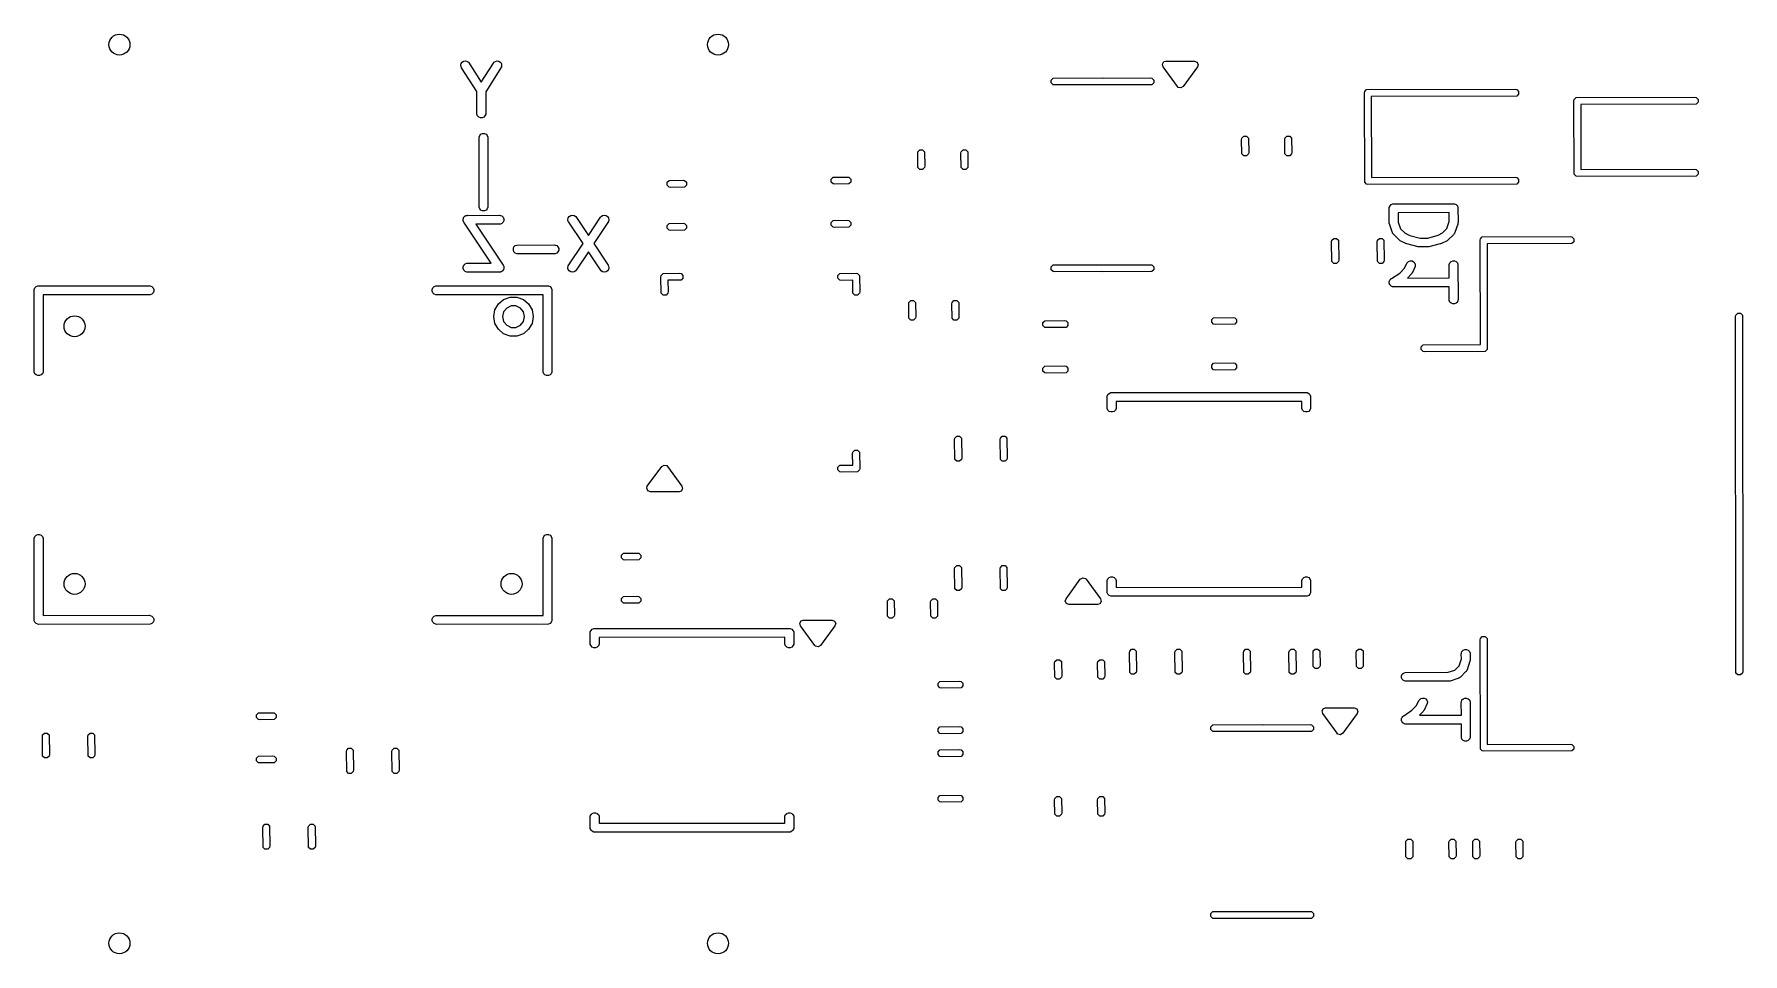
# Model space of a CAD drawing. Extents: x 4.83 to 5.96, y -4.25 to -3.64.
import ezdxf

# ---------------------------------------------------------------- set-up
doc = ezdxf.new("R2010")
doc.units = 0
doc.header["$MEASUREMENT"] = 0
doc.layers.add('BLACK', color=7, linetype='CONTINUOUS')

msp = doc.modelspace()

# ---------------------------------------------------------------- linework, layer by layer
at = {"layer": 'BLACK', "linetype": 'CONTINUOUS'}
for p, q in [((5.1129, -3.663), (5.1132, -3.6619)), ((5.1131, -3.6641), (5.1129, -3.663)), ((5.1132, -3.6619), (5.1138, -3.6609)), ((5.1138, -3.6609), (5.1148, -3.6603)), ((5.1148, -3.6603), (5.116, -3.6601)), ((5.116, -3.6601), (5.1171, -3.6604)), ((5.1171, -3.6604), (5.118, -3.661)), ((5.118, -3.661), (5.1264, -3.6741)), ((5.1264, -3.6741), (5.1344, -3.6615)), ((5.1344, -3.6615), (5.1347, -3.661)), ((5.1347, -3.661), (5.1357, -3.6604)), ((5.1357, -3.6604), (5.1368, -3.6601)), ((5.1368, -3.6601), (5.138, -3.6603)), ((5.138, -3.6603), (5.1389, -3.6609)), ((5.1389, -3.6609), (5.1396, -3.6619)), ((5.1396, -3.6619), (5.1398, -3.663)), ((5.1398, -3.663), (5.1396, -3.6641)), ((5.5744, -3.6622), (5.5753, -3.6606)), ((5.5748, -3.6639), (5.5744, -3.6622)), ((5.5753, -3.6606), (5.5767, -3.6602)), ((5.5767, -3.6602), (5.5956, -3.6602)), ((5.5956, -3.6602), (5.5973, -3.6609)), ((5.5973, -3.6609), (5.598, -3.6626)), ((5.598, -3.6626), (5.5975, -3.6639)), ((5.1134, -3.6646), (5.1131, -3.6641)), ((5.1234, -3.6803), (5.1134, -3.6646)), ((5.1396, -3.6641), (5.1293, -3.6805)), ((5.5013, -3.6727), (5.5026, -3.6714)), ((5.5013, -3.6745), (5.5013, -3.6727)), ((5.5026, -3.6758), (5.5013, -3.6745)), ((5.5026, -3.6714), (5.535, -3.6712)), ((5.535, -3.6712), (5.5359, -3.6714)), ((5.5359, -3.6714), (5.5665, -3.6712)), ((5.5665, -3.6712), (5.5674, -3.6714)), ((5.5674, -3.6714), (5.5687, -3.6727)), ((5.5687, -3.6745), (5.5674, -3.6758)), ((5.5687, -3.6727), (5.5687, -3.6745)), ((5.5843, -3.6769), (5.5748, -3.6639)), ((5.5975, -3.6639), (5.5881, -3.6769)), ((5.1235, -3.6951), (5.1234, -3.6803)), ((5.1293, -3.6805), (5.1293, -3.6946)), ((5.5035, -3.6759), (5.5026, -3.6758)), ((5.5341, -3.6758), (5.5035, -3.6759)), ((5.535, -3.6759), (5.5341, -3.6758)), ((5.5674, -3.6758), (5.535, -3.6759)), ((5.5848, -3.6775), (5.5843, -3.6769)), ((5.5865, -3.6779), (5.5848, -3.6775)), ((5.5881, -3.6769), (5.5865, -3.6779)), ((5.7073, -3.6811), (5.7075, -3.6802)), ((5.7075, -3.7398), (5.7073, -3.6811)), ((5.7075, -3.6802), (5.7087, -3.6789)), ((5.7087, -3.6789), (5.8065, -3.6787)), ((5.8074, -3.6832), (5.7118, -3.6834)), ((5.7118, -3.6834), (5.712, -3.7367)), ((5.8065, -3.6787), (5.8074, -3.6789)), ((5.8074, -3.6789), (5.8087, -3.6802)), ((5.8087, -3.682), (5.8074, -3.6832)), ((5.8087, -3.6802), (5.8087, -3.682)), ((5.845, -3.6864), (5.8452, -3.6855)), ((5.8452, -3.6855), (5.8465, -3.6842)), ((5.8465, -3.6842), (5.9246, -3.684)), ((5.9246, -3.684), (5.9255, -3.6842)), ((5.9255, -3.6842), (5.9267, -3.6855)), ((5.9267, -3.6855), (5.9267, -3.6873)), ((5.1239, -3.6962), (5.1235, -3.6951)), ((5.1247, -3.697), (5.1239, -3.6962)), ((5.1258, -3.6975), (5.1247, -3.697)), ((5.128, -3.697), (5.127, -3.6975)), ((5.1288, -3.6962), (5.128, -3.697)), ((5.1293, -3.6951), (5.1288, -3.6962)), ((5.1293, -3.6946), (5.1293, -3.6951)), ((5.8452, -3.7345), (5.845, -3.6864)), ((5.9255, -3.6886), (5.8496, -3.6887)), ((5.8496, -3.6887), (5.8497, -3.7314)), ((5.9267, -3.6873), (5.9255, -3.6886)), ((5.1254, -3.7091), (5.1262, -3.7083)), ((5.127, -3.6975), (5.1258, -3.6975)), ((5.1262, -3.7083), (5.1273, -3.7079)), ((5.1273, -3.7079), (5.1285, -3.7079)), ((5.1285, -3.7079), (5.1295, -3.7083)), ((5.1295, -3.7083), (5.1303, -3.7091)), ((5.1249, -3.7108), (5.125, -3.7102)), ((5.125, -3.7563), (5.1249, -3.7108)), ((5.125, -3.7102), (5.1254, -3.7091)), ((5.1303, -3.7091), (5.1308, -3.7102)), ((5.1308, -3.7102), (5.1308, -3.7558)), ((5.4136, -3.7199), (5.4149, -3.7186)), ((5.4149, -3.7186), (5.4167, -3.7186)), ((5.4167, -3.7186), (5.418, -3.7199)), ((5.442, -3.7199), (5.4433, -3.7186)), ((5.4433, -3.7186), (5.4451, -3.7186)), ((5.4451, -3.7186), (5.4464, -3.7199)), ((5.6265, -3.7118), (5.6266, -3.7109)), ((5.6266, -3.7211), (5.6265, -3.7118)), ((5.6266, -3.7109), (5.6279, -3.7096)), ((5.6279, -3.7096), (5.6297, -3.7096)), ((5.6297, -3.7096), (5.631, -3.7109)), ((5.631, -3.7109), (5.6312, -3.7202)), ((5.6548, -3.7118), (5.655, -3.7109)), ((5.655, -3.7211), (5.6548, -3.7118)), ((5.655, -3.7109), (5.6563, -3.7096)), ((5.6563, -3.7096), (5.6581, -3.7096)), ((5.6581, -3.7096), (5.6594, -3.7109)), ((5.6594, -3.7109), (5.6595, -3.7202)), ((5.4135, -3.7208), (5.4136, -3.7199)), ((5.4136, -3.7301), (5.4135, -3.7208)), ((5.4149, -3.7314), (5.4136, -3.7301)), ((5.418, -3.7301), (5.4167, -3.7314)), ((5.418, -3.7199), (5.4182, -3.7292)), ((5.4182, -3.7292), (5.418, -3.7301)), ((5.4418, -3.7208), (5.442, -3.7199)), ((5.442, -3.7301), (5.4418, -3.7208)), ((5.4433, -3.7314), (5.442, -3.7301)), ((5.4464, -3.7301), (5.4451, -3.7314)), ((5.4464, -3.7199), (5.4465, -3.7292)), ((5.4465, -3.7292), (5.4464, -3.7301)), ((5.6279, -3.7224), (5.6266, -3.7211)), ((5.6297, -3.7224), (5.6279, -3.7224)), ((5.631, -3.7211), (5.6297, -3.7224)), ((5.6312, -3.7202), (5.631, -3.7211)), ((5.6563, -3.7224), (5.655, -3.7211)), ((5.6581, -3.7224), (5.6563, -3.7224)), ((5.6594, -3.7211), (5.6581, -3.7224)), ((5.6595, -3.7202), (5.6594, -3.7211)), ((5.2486, -3.7399), (5.2499, -3.7386)), ((5.2486, -3.7417), (5.2486, -3.7399)), ((5.2499, -3.743), (5.2486, -3.7417)), ((5.2499, -3.7386), (5.2592, -3.7385)), ((5.2592, -3.7385), (5.2601, -3.7386)), ((5.2601, -3.7386), (5.2614, -3.7399)), ((5.2614, -3.7417), (5.2601, -3.743)), ((5.2614, -3.7399), (5.2614, -3.7417)), ((5.3566, -3.7379), (5.3579, -3.7366)), ((5.3566, -3.7397), (5.3566, -3.7379)), ((5.3579, -3.741), (5.3566, -3.7397)), ((5.3579, -3.7366), (5.3672, -3.7365)), ((5.3588, -3.7412), (5.3579, -3.741)), ((5.3681, -3.741), (5.3588, -3.7412)), ((5.3672, -3.7365), (5.3681, -3.7366)), ((5.3681, -3.7366), (5.3694, -3.7379)), ((5.3694, -3.7397), (5.3681, -3.741)), ((5.3694, -3.7379), (5.3694, -3.7397)), ((5.4167, -3.7314), (5.4149, -3.7314)), ((5.4451, -3.7314), (5.4433, -3.7314)), ((5.7087, -3.7411), (5.7075, -3.7398)), ((5.7096, -3.7413), (5.7087, -3.7411)), ((5.8074, -3.7411), (5.7096, -3.7413)), ((5.712, -3.7367), (5.8065, -3.7366)), ((5.8065, -3.7366), (5.8074, -3.7368)), ((5.8074, -3.7368), (5.8087, -3.738)), ((5.8087, -3.7398), (5.8074, -3.7411)), ((5.8087, -3.738), (5.8087, -3.7398)), ((5.8465, -3.7358), (5.8452, -3.7345)), ((5.8474, -3.736), (5.8465, -3.7358)), ((5.9255, -3.7358), (5.8474, -3.736)), ((5.8497, -3.7314), (5.9246, -3.7313)), ((5.9246, -3.7313), (5.9255, -3.7314)), ((5.9255, -3.7314), (5.9267, -3.7327)), ((5.9267, -3.7345), (5.9255, -3.7358)), ((5.9267, -3.7327), (5.9267, -3.7345)), ((5.2508, -3.7432), (5.2499, -3.743)), ((5.2601, -3.743), (5.2508, -3.7432)), ((5.1144, -3.7645), (5.1145, -3.7642)), ((5.1145, -3.7648), (5.1144, -3.7645)), ((5.1145, -3.7639), (5.1146, -3.7636)), ((5.1145, -3.7642), (5.1145, -3.7639)), ((5.1145, -3.7651), (5.1145, -3.7648)), ((5.1146, -3.7636), (5.1147, -3.7633)), ((5.1147, -3.7633), (5.1148, -3.7631)), ((5.1148, -3.7631), (5.1149, -3.7628)), ((5.1149, -3.7628), (5.1151, -3.7626)), ((5.1151, -3.7626), (5.1153, -3.7624)), ((5.1153, -3.7624), (5.1155, -3.7622)), ((5.1155, -3.7622), (5.1157, -3.762)), ((5.1157, -3.762), (5.116, -3.7619)), ((5.116, -3.7619), (5.1163, -3.7617)), ((5.1163, -3.7617), (5.1165, -3.7617)), ((5.1165, -3.7617), (5.1168, -3.7616)), ((5.1168, -3.7616), (5.1171, -3.7616)), ((5.1171, -3.7616), (5.1174, -3.7615)), ((5.1174, -3.7615), (5.1177, -3.7616)), ((5.1177, -3.7616), (5.1384, -3.7615)), ((5.1254, -3.7574), (5.125, -3.7563)), ((5.1262, -3.7582), (5.1254, -3.7574)), ((5.1273, -3.7587), (5.1262, -3.7582)), ((5.1285, -3.7587), (5.1273, -3.7587)), ((5.1295, -3.7582), (5.1285, -3.7587)), ((5.1303, -3.7574), (5.1295, -3.7582)), ((5.1308, -3.7563), (5.1303, -3.7574)), ((5.1308, -3.7558), (5.1308, -3.7563)), ((5.1384, -3.7615), (5.139, -3.7616)), ((5.139, -3.7616), (5.14, -3.762)), ((5.14, -3.762), (5.1408, -3.7628)), ((5.1408, -3.7628), (5.1413, -3.7639)), ((5.1413, -3.7639), (5.1413, -3.7651)), ((5.1834, -3.7645), (5.1836, -3.7633)), ((5.1836, -3.7656), (5.1834, -3.7645)), ((5.1836, -3.7633), (5.1843, -3.7624)), ((5.1843, -3.7624), (5.1852, -3.7617)), ((5.1852, -3.7617), (5.1864, -3.7615)), ((5.1864, -3.7615), (5.1875, -3.7617)), ((5.1875, -3.7617), (5.1885, -3.7624)), ((5.1885, -3.7624), (5.1969, -3.7749)), ((5.1969, -3.7749), (5.2049, -3.7628)), ((5.2049, -3.7628), (5.2053, -3.7624)), ((5.2053, -3.7624), (5.2062, -3.7617)), ((5.2062, -3.7617), (5.2074, -3.7615)), ((5.2074, -3.7615), (5.2085, -3.7617)), ((5.2085, -3.7617), (5.2095, -3.7624)), ((5.2095, -3.7624), (5.2101, -3.7633)), ((5.2101, -3.7633), (5.2103, -3.7645)), ((5.2103, -3.7645), (5.2101, -3.7656)), ((5.7236, -3.7564), (5.7241, -3.7553)), ((5.7236, -3.7569), (5.7236, -3.7564)), ((5.7236, -3.7663), (5.7236, -3.7569)), ((5.7241, -3.7553), (5.7249, -3.7545)), ((5.7249, -3.7545), (5.726, -3.754)), ((5.726, -3.754), (5.7659, -3.754)), ((5.763, -3.7598), (5.7295, -3.7599)), ((5.7295, -3.7599), (5.7295, -3.766)), ((5.763, -3.7657), (5.763, -3.7598)), ((5.7659, -3.754), (5.7665, -3.754)), ((5.7665, -3.754), (5.7675, -3.7545)), ((5.7675, -3.7545), (5.7684, -3.7553)), ((5.7684, -3.7553), (5.7688, -3.7564)), ((5.7688, -3.7564), (5.7689, -3.7663)), ((5.1146, -3.7653), (5.1145, -3.7651)), ((5.1147, -3.7656), (5.1146, -3.7653)), ((5.1149, -3.7661), (5.1147, -3.7656)), ((5.1329, -3.793), (5.1149, -3.7661)), ((5.139, -3.7674), (5.1228, -3.7674)), ((5.1228, -3.7674), (5.1408, -3.7943)), ((5.14, -3.7669), (5.139, -3.7674)), ((5.1408, -3.7661), (5.14, -3.7669)), ((5.1413, -3.7651), (5.1408, -3.7661)), ((5.1839, -3.7661), (5.1836, -3.7656)), ((5.1934, -3.7802), (5.1839, -3.7661)), ((5.2101, -3.7656), (5.2004, -3.7802)), ((5.2486, -3.7683), (5.2499, -3.767)), ((5.2486, -3.7701), (5.2486, -3.7683)), ((5.2499, -3.7714), (5.2486, -3.7701)), ((5.2499, -3.767), (5.2592, -3.7668)), ((5.2508, -3.7715), (5.2499, -3.7714)), ((5.2601, -3.7714), (5.2508, -3.7715)), ((5.2592, -3.7668), (5.2601, -3.767)), ((5.2601, -3.767), (5.2614, -3.7683)), ((5.2614, -3.7701), (5.2601, -3.7714)), ((5.2614, -3.7683), (5.2614, -3.7701)), ((5.3566, -3.7663), (5.3579, -3.765)), ((5.3566, -3.7681), (5.3566, -3.7663)), ((5.3579, -3.7694), (5.3566, -3.7681)), ((5.3579, -3.765), (5.3672, -3.7648)), ((5.3588, -3.7695), (5.3579, -3.7694)), ((5.3681, -3.7694), (5.3588, -3.7695)), ((5.3672, -3.7648), (5.3681, -3.765)), ((5.3681, -3.765), (5.3694, -3.7663)), ((5.3694, -3.7681), (5.3681, -3.7694)), ((5.3694, -3.7663), (5.3694, -3.7681)), ((5.7236, -3.7667), (5.7236, -3.7663)), ((5.7236, -3.7668), (5.7236, -3.7667)), ((5.7236, -3.7669), (5.7236, -3.7668)), ((5.7237, -3.767), (5.7236, -3.7669)), ((5.7237, -3.7672), (5.7237, -3.767)), ((5.7255, -3.7724), (5.7237, -3.7672)), ((5.7255, -3.7725), (5.7255, -3.7724)), ((5.7257, -3.7729), (5.7255, -3.7725)), ((5.7258, -3.7734), (5.7257, -3.7729)), ((5.7259, -3.7735), (5.7258, -3.7734)), ((5.726, -3.7736), (5.7259, -3.7735)), ((5.7263, -3.774), (5.726, -3.7736)), ((5.7301, -3.7777), (5.7263, -3.774)), ((5.7295, -3.766), (5.731, -3.7704)), ((5.731, -3.7704), (5.734, -3.7734)), ((5.734, -3.7734), (5.7371, -3.7749)), ((5.7371, -3.7749), (5.744, -3.7765)), ((5.7489, -3.7765), (5.7557, -3.7747)), ((5.7557, -3.7747), (5.7587, -3.7732)), ((5.7587, -3.7732), (5.7615, -3.7703)), ((5.7615, -3.7703), (5.763, -3.7657)), ((5.7658, -3.7743), (5.7624, -3.7778)), ((5.7661, -3.774), (5.7658, -3.7743)), ((5.7658, -3.7743), (5.7658, -3.7743)), ((5.7665, -3.7736), (5.7661, -3.774)), ((5.7666, -3.7734), (5.7665, -3.7735)), ((5.7665, -3.7735), (5.7665, -3.7736)), ((5.7668, -3.7729), (5.7666, -3.7734)), ((5.7686, -3.7673), (5.7668, -3.7729)), ((5.7688, -3.7669), (5.7686, -3.7673)), ((5.7689, -3.7663), (5.7688, -3.7666)), ((5.7688, -3.7666), (5.7688, -3.7667)), ((5.7688, -3.7667), (5.7688, -3.7667)), ((5.7688, -3.7667), (5.7688, -3.7669)), ((5.7835, -3.7771), (5.7848, -3.7758)), ((5.7848, -3.7758), (5.8428, -3.7756)), ((5.8428, -3.7756), (5.8437, -3.7758)), ((5.8437, -3.7758), (5.8449, -3.7771)), ((5.1475, -3.7834), (5.1479, -3.7823)), ((5.1475, -3.7845), (5.1475, -3.7834)), ((5.1479, -3.7856), (5.1475, -3.7845)), ((5.1479, -3.7823), (5.1487, -3.7815)), ((5.1487, -3.7864), (5.1479, -3.7856)), ((5.1487, -3.7815), (5.1498, -3.7811)), ((5.1498, -3.7869), (5.1487, -3.7864)), ((5.1498, -3.7811), (5.1744, -3.781)), ((5.1504, -3.7869), (5.1498, -3.7869)), ((5.175, -3.7869), (5.1504, -3.7869)), ((5.1744, -3.781), (5.175, -3.7811)), ((5.175, -3.7811), (5.176, -3.7815)), ((5.176, -3.7864), (5.175, -3.7869)), ((5.176, -3.7815), (5.1768, -3.7823)), ((5.1768, -3.7856), (5.176, -3.7864)), ((5.1768, -3.7823), (5.1773, -3.7834)), ((5.1773, -3.7845), (5.1768, -3.7856)), ((5.1773, -3.7834), (5.1773, -3.7845)), ((5.1836, -3.7948), (5.1934, -3.7802)), ((5.1969, -3.7855), (5.1888, -3.7976)), ((5.2053, -3.7981), (5.1969, -3.7855)), ((5.2004, -3.7802), (5.2098, -3.7943)), ((5.6857, -3.779), (5.6859, -3.778)), ((5.6859, -3.792), (5.6857, -3.779)), ((5.6859, -3.778), (5.6871, -3.7768)), ((5.6871, -3.7768), (5.6889, -3.7768)), ((5.6889, -3.7768), (5.6902, -3.778)), ((5.6902, -3.778), (5.6904, -3.791)), ((5.7156, -3.779), (5.7158, -3.778)), ((5.7158, -3.792), (5.7156, -3.779)), ((5.7158, -3.778), (5.7171, -3.7768)), ((5.7171, -3.7768), (5.7189, -3.7768)), ((5.7189, -3.7768), (5.7201, -3.778)), ((5.7201, -3.778), (5.7203, -3.791)), ((5.7304, -3.778), (5.7301, -3.7777)), ((5.7305, -3.7781), (5.7304, -3.778)), ((5.7306, -3.7782), (5.7305, -3.7781)), ((5.7305, -3.7781), (5.7305, -3.7781)), ((5.7308, -3.7783), (5.7306, -3.7782)), ((5.7344, -3.7801), (5.7308, -3.7783)), ((5.7346, -3.7802), (5.7344, -3.7801)), ((5.7351, -3.7804), (5.7346, -3.7802)), ((5.7352, -3.7804), (5.7351, -3.7804)), ((5.7351, -3.7804), (5.7351, -3.7804)), ((5.7425, -3.7822), (5.7352, -3.7804)), ((5.7352, -3.7804), (5.7352, -3.7804)), ((5.7428, -3.7823), (5.7425, -3.7822)), ((5.7432, -3.7824), (5.7428, -3.7823)), ((5.7433, -3.7824), (5.7432, -3.7824)), ((5.7434, -3.7824), (5.7433, -3.7824)), ((5.7433, -3.7824), (5.7433, -3.7824)), ((5.7489, -3.7823), (5.7434, -3.7824)), ((5.744, -3.7765), (5.7489, -3.7765)), ((5.7492, -3.7824), (5.7489, -3.7823)), ((5.7495, -3.7823), (5.7492, -3.7824)), ((5.7496, -3.7823), (5.7495, -3.7823)), ((5.7497, -3.7823), (5.7496, -3.7823)), ((5.7496, -3.7823), (5.7496, -3.7823)), ((5.757, -3.7804), (5.7497, -3.7823)), ((5.7573, -3.7804), (5.757, -3.7804)), ((5.7577, -3.7802), (5.7573, -3.7804)), ((5.7578, -3.7802), (5.7577, -3.7802)), ((5.7579, -3.7802), (5.7578, -3.7802)), ((5.7578, -3.7802), (5.7578, -3.7802)), ((5.7616, -3.7783), (5.7579, -3.7802)), ((5.7619, -3.7781), (5.7616, -3.7783)), ((5.762, -3.7781), (5.7619, -3.7781)), ((5.7621, -3.778), (5.762, -3.7781)), ((5.7624, -3.7778), (5.7621, -3.778)), ((5.7621, -3.778), (5.7621, -3.778)), ((5.7833, -3.778), (5.7835, -3.7771)), ((5.7835, -3.8465), (5.7833, -3.778)), ((5.8437, -3.7802), (5.7879, -3.7803)), ((5.7879, -3.7803), (5.788, -3.8489)), ((5.8449, -3.7789), (5.8437, -3.7802)), ((5.8449, -3.7771), (5.8449, -3.7789)), ((5.1145, -3.7954), (5.1149, -3.7943)), ((5.1145, -3.7965), (5.1145, -3.7954)), ((5.1149, -3.7976), (5.1145, -3.7965)), ((5.1149, -3.7943), (5.1157, -3.7935)), ((5.1157, -3.7984), (5.1149, -3.7976)), ((5.1157, -3.7935), (5.1168, -3.7931)), ((5.1168, -3.7989), (5.1157, -3.7984)), ((5.1168, -3.7931), (5.1329, -3.793)), ((5.14, -3.7984), (5.1398, -3.7985)), ((5.1402, -3.7982), (5.14, -3.7984)), ((5.1405, -3.7981), (5.1402, -3.7982)), ((5.1406, -3.7978), (5.1405, -3.7981)), ((5.1408, -3.7976), (5.1406, -3.7978)), ((5.1408, -3.7943), (5.1411, -3.7948)), ((5.1409, -3.7973), (5.1408, -3.7976)), ((5.1411, -3.7971), (5.1409, -3.7973)), ((5.1411, -3.7948), (5.1412, -3.7951)), ((5.1412, -3.7968), (5.1411, -3.7971)), ((5.1412, -3.7951), (5.1413, -3.7954)), ((5.1413, -3.7965), (5.1412, -3.7968)), ((5.1413, -3.7954), (5.1413, -3.7957)), ((5.1413, -3.7957), (5.1413, -3.796)), ((5.1413, -3.796), (5.1413, -3.7963)), ((5.1413, -3.7963), (5.1413, -3.7965)), ((5.1834, -3.796), (5.1836, -3.7948)), ((5.1836, -3.7971), (5.1834, -3.796)), ((5.1843, -3.7981), (5.1836, -3.7971)), ((5.1852, -3.7987), (5.1843, -3.7981)), ((5.1885, -3.7981), (5.1875, -3.7987)), ((5.1888, -3.7976), (5.1885, -3.7981)), ((5.2062, -3.7987), (5.2053, -3.7981)), ((5.2095, -3.7981), (5.2085, -3.7987)), ((5.2101, -3.7971), (5.2095, -3.7981)), ((5.2098, -3.7943), (5.2101, -3.7948)), ((5.2101, -3.7948), (5.2103, -3.796)), ((5.2103, -3.796), (5.2101, -3.7971)), ((5.5013, -3.7955), (5.5026, -3.7942)), ((5.5013, -3.7973), (5.5013, -3.7955)), ((5.5026, -3.7986), (5.5013, -3.7973)), ((5.5026, -3.7942), (5.535, -3.7941)), ((5.535, -3.7941), (5.5359, -3.7942)), ((5.5359, -3.7942), (5.5665, -3.7941)), ((5.5665, -3.7941), (5.5674, -3.7942)), ((5.5674, -3.7942), (5.5687, -3.7955)), ((5.5687, -3.7973), (5.5674, -3.7986)), ((5.5687, -3.7955), (5.5687, -3.7973)), ((5.6871, -3.7932), (5.6859, -3.792)), ((5.6889, -3.7932), (5.6871, -3.7932)), ((5.6902, -3.792), (5.6889, -3.7932)), ((5.6904, -3.791), (5.6902, -3.792)), ((5.7171, -3.7932), (5.7158, -3.792)), ((5.7189, -3.7932), (5.7171, -3.7932)), ((5.7201, -3.792), (5.7189, -3.7932)), ((5.7203, -3.791), (5.7201, -3.792)), ((5.7305, -3.7995), (5.7336, -3.7964)), ((5.7336, -3.7964), (5.7351, -3.7931)), ((5.7351, -3.7931), (5.7355, -3.7926)), ((5.7355, -3.7926), (5.7363, -3.7919)), ((5.7363, -3.7919), (5.7374, -3.7915)), ((5.7374, -3.7915), (5.7386, -3.7916)), ((5.7386, -3.7916), (5.7396, -3.7921)), ((5.7406, -3.7952), (5.7386, -3.7995)), ((5.7396, -3.7921), (5.7404, -3.793)), ((5.7404, -3.793), (5.7407, -3.7941)), ((5.7407, -3.7941), (5.7406, -3.7952)), ((5.763, -3.7939), (5.7635, -3.7928)), ((5.763, -3.7944), (5.763, -3.7939)), ((5.763, -3.8027), (5.763, -3.7944)), ((5.7635, -3.7928), (5.7643, -3.792)), ((5.7643, -3.792), (5.7653, -3.7915)), ((5.7653, -3.7915), (5.7665, -3.7915)), ((5.7665, -3.7915), (5.7675, -3.792)), ((5.7675, -3.792), (5.7684, -3.7928)), ((5.7684, -3.7928), (5.7688, -3.7939)), ((5.7688, -3.7939), (5.7689, -3.8169)), ((4.8324, -3.8103), (4.8328, -3.8092)), ((4.8328, -3.8092), (4.8336, -3.8084)), ((4.8336, -3.8084), (4.8347, -3.808)), ((4.8347, -3.808), (4.9081, -3.8079)), ((4.9081, -3.8079), (4.9087, -3.808)), ((4.9087, -3.808), (4.9098, -3.8084)), ((4.9098, -3.8084), (4.9106, -3.8092)), ((4.9106, -3.8092), (4.911, -3.8103)), ((5.0942, -3.8103), (5.0946, -3.8092)), ((5.0946, -3.8092), (5.0954, -3.8084)), ((5.0954, -3.8084), (5.0965, -3.808)), ((5.0965, -3.808), (5.1699, -3.8079)), ((5.1174, -3.7989), (5.1168, -3.7989)), ((5.1381, -3.7989), (5.1174, -3.7989)), ((5.1384, -3.7989), (5.1381, -3.7989)), ((5.1387, -3.7989), (5.1384, -3.7989)), ((5.139, -3.7989), (5.1387, -3.7989)), ((5.1392, -3.7988), (5.139, -3.7989)), ((5.1395, -3.7987), (5.1392, -3.7988)), ((5.1398, -3.7985), (5.1395, -3.7987)), ((5.1699, -3.8079), (5.1705, -3.808)), ((5.1705, -3.808), (5.1716, -3.8084)), ((5.1716, -3.8084), (5.1724, -3.8092)), ((5.1724, -3.8092), (5.1728, -3.8103)), ((5.1864, -3.7989), (5.1852, -3.7987)), ((5.1875, -3.7987), (5.1864, -3.7989)), ((5.2074, -3.7989), (5.2062, -3.7987)), ((5.2085, -3.7987), (5.2074, -3.7989)), ((5.2446, -3.802), (5.2448, -3.8011)), ((5.2448, -3.8128), (5.2446, -3.802)), ((5.2448, -3.8011), (5.2461, -3.7998)), ((5.2461, -3.7998), (5.2569, -3.7996)), ((5.2578, -3.8042), (5.2492, -3.8043)), ((5.2492, -3.8043), (5.2494, -3.8119)), ((5.2569, -3.7996), (5.2578, -3.7998)), ((5.2578, -3.7998), (5.259, -3.8011)), ((5.259, -3.8029), (5.2578, -3.8042)), ((5.259, -3.8011), (5.259, -3.8029)), ((5.361, -3.8011), (5.3622, -3.7998)), ((5.361, -3.8029), (5.361, -3.8011)), ((5.3622, -3.8042), (5.361, -3.8029)), ((5.3622, -3.7998), (5.373, -3.7996)), ((5.3631, -3.8044), (5.3622, -3.8042)), ((5.3707, -3.8042), (5.3631, -3.8044)), ((5.3708, -3.8128), (5.3707, -3.8042)), ((5.373, -3.7996), (5.3739, -3.7998)), ((5.3739, -3.7998), (5.3752, -3.8011)), ((5.3752, -3.8011), (5.3754, -3.8119)), ((5.5035, -3.7988), (5.5026, -3.7986)), ((5.5341, -3.7986), (5.5035, -3.7988)), ((5.535, -3.7988), (5.5341, -3.7986)), ((5.5674, -3.7986), (5.535, -3.7988)), ((5.7236, -3.8051), (5.7238, -3.8048)), ((5.7236, -3.8054), (5.7236, -3.8051)), ((5.7236, -3.8057), (5.7236, -3.8054)), ((5.7236, -3.806), (5.7236, -3.8057)), ((5.7236, -3.8063), (5.7236, -3.806)), ((5.7238, -3.8065), (5.7236, -3.8063)), ((5.7238, -3.8046), (5.724, -3.8043)), ((5.7238, -3.8048), (5.7238, -3.8046)), ((5.7238, -3.8068), (5.7238, -3.8065)), ((5.724, -3.8071), (5.7238, -3.8068)), ((5.724, -3.8043), (5.7241, -3.804)), ((5.7241, -3.8073), (5.724, -3.8071)), ((5.7241, -3.804), (5.7243, -3.8038)), ((5.7243, -3.8075), (5.7241, -3.8073)), ((5.7243, -3.8038), (5.7245, -3.8036)), ((5.7244, -3.8078), (5.7243, -3.8075)), ((5.7247, -3.8079), (5.7244, -3.8078)), ((5.7245, -3.8036), (5.7247, -3.8034)), ((5.7247, -3.8034), (5.7249, -3.8032)), ((5.7249, -3.8081), (5.7247, -3.8079)), ((5.7249, -3.8032), (5.7251, -3.8031)), ((5.7252, -3.8083), (5.7249, -3.8081)), ((5.7251, -3.8031), (5.7305, -3.7995)), ((5.7254, -3.8084), (5.7252, -3.8083)), ((5.7257, -3.8085), (5.7254, -3.8084)), ((5.726, -3.8086), (5.7257, -3.8085)), ((5.7265, -3.8086), (5.726, -3.8086)), ((5.763, -3.8086), (5.7265, -3.8086)), ((5.7265, -3.8086), (5.7265, -3.8086)), ((5.7265, -3.8086), (5.7265, -3.8086)), ((5.7265, -3.8086), (5.7265, -3.8086)), ((5.7379, -3.8003), (5.7355, -3.8028)), ((5.7355, -3.8028), (5.763, -3.8027)), ((5.7382, -3.8), (5.7379, -3.8003)), ((5.7383, -3.7999), (5.7382, -3.8)), ((5.7384, -3.7998), (5.7383, -3.7999)), ((5.7386, -3.7995), (5.7384, -3.7998)), ((5.7384, -3.7998), (5.7384, -3.7998)), ((5.763, -3.8175), (5.763, -3.8086)), ((4.8323, -3.8109), (4.8324, -3.8103)), ((4.8324, -3.8646), (4.8323, -3.8109)), ((4.9087, -3.8138), (4.8382, -3.8138)), ((4.8382, -3.8138), (4.8382, -3.864)), ((4.9098, -3.8133), (4.9087, -3.8138)), ((4.9106, -3.8125), (4.9098, -3.8133)), ((4.911, -3.8114), (4.9106, -3.8125)), ((4.911, -3.8103), (4.911, -3.8114)), ((5.0942, -3.8114), (5.0942, -3.8103)), ((5.0946, -3.8125), (5.0942, -3.8114)), ((5.0954, -3.8133), (5.0946, -3.8125)), ((5.0965, -3.8138), (5.0954, -3.8133)), ((5.0971, -3.8138), (5.0965, -3.8138)), ((5.167, -3.8138), (5.0971, -3.8138)), ((5.1354, -3.8237), (5.1377, -3.8198)), ((5.1377, -3.8198), (5.1411, -3.8169)), ((5.1411, -3.8169), (5.1453, -3.8154)), ((5.1453, -3.8154), (5.1498, -3.8154)), ((5.1498, -3.8154), (5.1541, -3.8169)), ((5.1541, -3.8169), (5.1575, -3.8198)), ((5.1575, -3.8198), (5.1598, -3.8237)), ((5.167, -3.8646), (5.167, -3.8138)), ((5.1728, -3.8103), (5.1729, -3.864)), ((5.2461, -3.814), (5.2448, -3.8128)), ((5.2479, -3.814), (5.2461, -3.814)), ((5.2492, -3.8128), (5.2479, -3.814)), ((5.2494, -3.8119), (5.2492, -3.8128)), ((5.3721, -3.814), (5.3708, -3.8128)), ((5.3739, -3.814), (5.3721, -3.814)), ((5.3752, -3.8128), (5.3739, -3.814)), ((5.3754, -3.8119), (5.3752, -3.8128)), ((5.4075, -3.8198), (5.4076, -3.8189)), ((5.4076, -3.8291), (5.4075, -3.8198)), ((5.4076, -3.8189), (5.4089, -3.8176)), ((5.4089, -3.8176), (5.4107, -3.8176)), ((5.4107, -3.8176), (5.412, -3.8189)), ((5.412, -3.8189), (5.4122, -3.8282)), ((5.4358, -3.8198), (5.436, -3.8189)), ((5.436, -3.8291), (5.4358, -3.8198)), ((5.436, -3.8189), (5.4373, -3.8176)), ((5.4373, -3.8176), (5.4391, -3.8176)), ((5.4391, -3.8176), (5.4404, -3.8189)), ((5.4404, -3.8189), (5.4405, -3.8282)), ((5.7635, -3.8186), (5.763, -3.8175)), ((5.7643, -3.8194), (5.7635, -3.8186)), ((5.7653, -3.8198), (5.7643, -3.8194)), ((5.7665, -3.8198), (5.7653, -3.8198)), ((5.7675, -3.8194), (5.7665, -3.8198)), ((5.7684, -3.8186), (5.7675, -3.8194)), ((5.7688, -3.8175), (5.7684, -3.8186)), ((5.7689, -3.8169), (5.7688, -3.8175)), ((5.1346, -3.8281), (5.1354, -3.8237)), ((5.1354, -3.8326), (5.1346, -3.8281)), ((5.1411, -3.825), (5.1404, -3.8281)), ((5.1404, -3.8281), (5.1411, -3.8313)), ((5.1431, -3.8225), (5.1411, -3.825)), ((5.1411, -3.8313), (5.1431, -3.8338)), ((5.146, -3.8211), (5.1431, -3.8225)), ((5.1492, -3.8211), (5.146, -3.8211)), ((5.1521, -3.8225), (5.1492, -3.8211)), ((5.1541, -3.825), (5.1521, -3.8225)), ((5.1521, -3.8338), (5.1541, -3.8313)), ((5.1548, -3.8281), (5.1541, -3.825)), ((5.1541, -3.8313), (5.1548, -3.8281)), ((5.1598, -3.8237), (5.1606, -3.8281)), ((5.1606, -3.8281), (5.1598, -3.8326)), ((5.4089, -3.8304), (5.4076, -3.8291)), ((5.4107, -3.8304), (5.4089, -3.8304)), ((5.412, -3.8291), (5.4107, -3.8304)), ((5.4122, -3.8282), (5.412, -3.8291)), ((5.4373, -3.8304), (5.436, -3.8291)), ((5.4391, -3.8304), (5.4373, -3.8304)), ((5.4404, -3.8291), (5.4391, -3.8304)), ((5.4405, -3.8282), (5.4404, -3.8291)), ((5.4958, -3.8321), (5.497, -3.8309)), ((5.4958, -3.8339), (5.4958, -3.8321)), ((5.497, -3.8309), (5.51, -3.8307)), ((5.51, -3.8307), (5.511, -3.8309)), ((5.511, -3.8309), (5.5122, -3.8321)), ((5.5122, -3.8321), (5.5122, -3.8339)), ((5.6068, -3.8301), (5.608, -3.8289)), ((5.6068, -3.8319), (5.6068, -3.8301)), ((5.608, -3.8332), (5.6068, -3.8319)), ((5.608, -3.8289), (5.621, -3.8287)), ((5.621, -3.8287), (5.622, -3.8289)), ((5.622, -3.8289), (5.6232, -3.8301)), ((5.6232, -3.8319), (5.622, -3.8332)), ((5.6232, -3.8301), (5.6232, -3.8319)), ((5.9514, -3.828), (5.9516, -3.8271)), ((5.9516, -4.0624), (5.9514, -3.828)), ((5.9516, -3.8271), (5.9529, -3.8258)), ((5.9529, -3.8258), (5.9547, -3.8258)), ((5.9547, -3.8258), (5.956, -3.8271)), ((5.956, -3.8271), (5.9561, -4.0615)), ((5.1377, -3.8365), (5.1354, -3.8326)), ((5.1411, -3.8394), (5.1377, -3.8365)), ((5.1453, -3.8409), (5.1411, -3.8394)), ((5.1431, -3.8338), (5.146, -3.8352)), ((5.1498, -3.8409), (5.1453, -3.8409)), ((5.146, -3.8352), (5.1492, -3.8352)), ((5.1492, -3.8352), (5.1521, -3.8338)), ((5.1541, -3.8394), (5.1498, -3.8409)), ((5.1575, -3.8365), (5.1541, -3.8394)), ((5.1598, -3.8326), (5.1575, -3.8365)), ((5.497, -3.8352), (5.4958, -3.8339)), ((5.498, -3.8354), (5.497, -3.8352)), ((5.511, -3.8352), (5.498, -3.8354)), ((5.5122, -3.8339), (5.511, -3.8352)), ((5.609, -3.8334), (5.608, -3.8332)), ((5.622, -3.8332), (5.609, -3.8334)), ((5.7445, -3.848), (5.7458, -3.8467)), ((5.7445, -3.8498), (5.7445, -3.848)), ((5.7458, -3.851), (5.7445, -3.8498)), ((5.7458, -3.8467), (5.7835, -3.8465)), ((5.7467, -3.8512), (5.7458, -3.851)), ((5.7866, -3.851), (5.7467, -3.8512)), ((5.7879, -3.8498), (5.7866, -3.851)), ((5.788, -3.8489), (5.7879, -3.8498)), ((4.8328, -3.8657), (4.8324, -3.8646)), ((4.8336, -3.8665), (4.8328, -3.8657)), ((4.8377, -3.8657), (4.8369, -3.8665)), ((4.8382, -3.8646), (4.8377, -3.8657)), ((4.8382, -3.864), (4.8382, -3.8646)), ((5.1675, -3.8657), (5.167, -3.8646)), ((5.1683, -3.8665), (5.1675, -3.8657)), ((5.1724, -3.8657), (5.1716, -3.8665)), ((5.1728, -3.8646), (5.1724, -3.8657)), ((5.1729, -3.864), (5.1728, -3.8646)), ((5.4958, -3.8621), (5.497, -3.8608)), ((5.4958, -3.8639), (5.4958, -3.8621)), ((5.497, -3.8651), (5.4958, -3.8639)), ((5.497, -3.8608), (5.51, -3.8606)), ((5.498, -3.8653), (5.497, -3.8651)), ((5.511, -3.8651), (5.498, -3.8653)), ((5.51, -3.8606), (5.511, -3.8608)), ((5.511, -3.8608), (5.5122, -3.8621)), ((5.5122, -3.8639), (5.511, -3.8651)), ((5.5122, -3.8621), (5.5122, -3.8639)), ((5.6068, -3.8601), (5.608, -3.8588)), ((5.6068, -3.8619), (5.6068, -3.8601)), ((5.608, -3.8631), (5.6068, -3.8619)), ((5.608, -3.8588), (5.621, -3.8586)), ((5.609, -3.8633), (5.608, -3.8631)), ((5.622, -3.8631), (5.609, -3.8633)), ((5.621, -3.8586), (5.622, -3.8588)), ((5.622, -3.8588), (5.6232, -3.8601)), ((5.6232, -3.8619), (5.622, -3.8631)), ((5.6232, -3.8601), (5.6232, -3.8619)), ((4.8347, -3.8669), (4.8336, -3.8665)), ((4.8359, -3.8669), (4.8347, -3.8669)), ((4.8369, -3.8665), (4.8359, -3.8669)), ((5.1693, -3.8669), (5.1683, -3.8665)), ((5.1705, -3.8669), (5.1693, -3.8669)), ((5.1716, -3.8665), (5.1705, -3.8669)), ((5.5381, -3.8804), (5.5386, -3.8794)), ((5.5381, -3.881), (5.5381, -3.8804)), ((5.5381, -3.8885), (5.5381, -3.881)), ((5.5386, -3.8794), (5.5394, -3.8786)), ((5.5394, -3.8786), (5.5404, -3.8781)), ((5.5404, -3.8781), (5.669, -3.8781)), ((5.666, -3.8839), (5.5439, -3.884)), ((5.5439, -3.884), (5.544, -3.8879)), ((5.544, -3.8879), (5.5439, -3.8885)), ((5.6661, -3.8885), (5.666, -3.8839)), ((5.669, -3.8781), (5.6696, -3.8781)), ((5.6696, -3.8781), (5.6706, -3.8786)), ((5.6706, -3.8786), (5.6714, -3.8794)), ((5.6714, -3.8794), (5.6719, -3.8804)), ((5.6719, -3.8804), (5.6719, -3.8879)), ((5.6719, -3.8879), (5.6719, -3.8885)), ((5.5386, -3.8896), (5.5381, -3.8885)), ((5.5394, -3.8904), (5.5386, -3.8896)), ((5.5404, -3.8908), (5.5394, -3.8904)), ((5.5416, -3.8908), (5.5404, -3.8908)), ((5.5427, -3.8904), (5.5416, -3.8908)), ((5.5435, -3.8896), (5.5427, -3.8904)), ((5.5439, -3.8885), (5.5435, -3.8896)), ((5.6665, -3.8896), (5.6661, -3.8885)), ((5.6673, -3.8904), (5.6665, -3.8896)), ((5.6684, -3.8908), (5.6673, -3.8904)), ((5.6696, -3.8908), (5.6684, -3.8908)), ((5.6706, -3.8904), (5.6696, -3.8908)), ((5.6714, -3.8896), (5.6706, -3.8904)), ((5.6719, -3.8885), (5.6714, -3.8896)), ((5.4377, -3.909), (5.4379, -3.908)), ((5.4379, -3.922), (5.4377, -3.909)), ((5.4379, -3.908), (5.4391, -3.9068)), ((5.4391, -3.9068), (5.4409, -3.9068)), ((5.4409, -3.9068), (5.4422, -3.908)), ((5.4422, -3.908), (5.4424, -3.921)), ((5.4676, -3.909), (5.4678, -3.908)), ((5.4678, -3.922), (5.4676, -3.909)), ((5.4678, -3.908), (5.4691, -3.9068)), ((5.4691, -3.9068), (5.4709, -3.9068)), ((5.4709, -3.9068), (5.4721, -3.908)), ((5.4721, -3.908), (5.4723, -3.921)), ((5.3706, -3.9181), (5.3708, -3.9172)), ((5.3708, -3.9257), (5.3706, -3.9181)), ((5.3708, -3.9172), (5.3721, -3.916)), ((5.3721, -3.916), (5.3739, -3.916)), ((5.3739, -3.916), (5.3752, -3.9172)), ((5.3752, -3.9172), (5.3754, -3.928)), ((5.4391, -3.9232), (5.4379, -3.922)), ((5.4422, -3.922), (5.4409, -3.9232)), ((5.4424, -3.921), (5.4422, -3.922)), ((5.4691, -3.9232), (5.4678, -3.922)), ((5.4721, -3.922), (5.4709, -3.9232)), ((5.4723, -3.921), (5.4721, -3.922)), ((5.2356, -3.9396), (5.2451, -3.9266)), ((5.2451, -3.9266), (5.2466, -3.9257)), ((5.2466, -3.9257), (5.2484, -3.9261)), ((5.2484, -3.9261), (5.2489, -3.9266)), ((5.2489, -3.9266), (5.2584, -3.9396)), ((5.361, -3.9271), (5.3622, -3.9258)), ((5.361, -3.9289), (5.361, -3.9271)), ((5.3622, -3.9302), (5.361, -3.9289)), ((5.3622, -3.9258), (5.3708, -3.9257)), ((5.3631, -3.9304), (5.3622, -3.9302)), ((5.3739, -3.9302), (5.3631, -3.9304)), ((5.3752, -3.9289), (5.3739, -3.9302)), ((5.3754, -3.928), (5.3752, -3.9289)), ((5.4409, -3.9232), (5.4391, -3.9232)), ((5.4709, -3.9232), (5.4691, -3.9232)), ((5.2352, -3.941), (5.2356, -3.9396)), ((5.2359, -3.9427), (5.2352, -3.941)), ((5.2376, -3.9433), (5.2359, -3.9427)), ((5.2565, -3.9433), (5.2376, -3.9433)), ((5.2578, -3.9429), (5.2565, -3.9433)), ((5.2588, -3.9414), (5.2578, -3.9429)), ((5.2584, -3.9396), (5.2588, -3.9414)), ((4.8323, -3.9743), (4.8324, -3.9737)), ((4.8324, -4.028), (4.8323, -3.9743)), ((4.8324, -3.9737), (4.8328, -3.9726)), ((4.8328, -3.9726), (4.8336, -3.9718)), ((4.8336, -3.9718), (4.8347, -3.9714)), ((4.8347, -3.9714), (4.8359, -3.9714)), ((4.8359, -3.9714), (4.8369, -3.9718)), ((4.8369, -3.9718), (4.8377, -3.9726)), ((4.8377, -3.9726), (4.8382, -3.9737)), ((4.8382, -3.9737), (4.8382, -4.0245)), ((5.167, -3.9737), (5.1675, -3.9726)), ((5.167, -3.9743), (5.167, -3.9737)), ((5.167, -4.0245), (5.167, -3.9743)), ((5.1675, -3.9726), (5.1683, -3.9718)), ((5.1683, -3.9718), (5.1693, -3.9714)), ((5.1693, -3.9714), (5.1705, -3.9714)), ((5.1705, -3.9714), (5.1716, -3.9718)), ((5.1716, -3.9718), (5.1724, -3.9726)), ((5.1724, -3.9726), (5.1728, -3.9737)), ((5.1728, -3.9737), (5.1729, -4.0274)), ((5.2186, -3.9849), (5.2199, -3.9836)), ((5.2186, -3.9867), (5.2186, -3.9849)), ((5.2199, -3.988), (5.2186, -3.9867)), ((5.2199, -3.9836), (5.2292, -3.9835)), ((5.2208, -3.9882), (5.2199, -3.988)), ((5.2301, -3.988), (5.2208, -3.9882)), ((5.2292, -3.9835), (5.2301, -3.9836)), ((5.2301, -3.9836), (5.2314, -3.9849)), ((5.2314, -3.9867), (5.2301, -3.988)), ((5.2314, -3.9849), (5.2314, -3.9867)), ((5.4377, -3.994), (5.4379, -3.993)), ((5.4379, -4.007), (5.4377, -3.994)), ((5.4379, -3.993), (5.4391, -3.9918)), ((5.4391, -3.9918), (5.4409, -3.9918)), ((5.4409, -3.9918), (5.4422, -3.993)), ((5.4422, -3.993), (5.4424, -4.006)), ((5.4676, -3.994), (5.4678, -3.993)), ((5.4678, -4.007), (5.4676, -3.994)), ((5.4678, -3.993), (5.4691, -3.9918)), ((5.4691, -3.9918), (5.4709, -3.9918)), ((5.4709, -3.9918), (5.4721, -3.993)), ((5.4721, -3.993), (5.4723, -4.006)), ((5.511, -4.0137), (5.5204, -4.0007)), ((5.5204, -4.0007), (5.522, -3.9998)), ((5.522, -3.9998), (5.5237, -4.0002)), ((5.5237, -4.0002), (5.5242, -4.0007)), ((5.5242, -4.0007), (5.5337, -4.0137)), ((5.5381, -4.0015), (5.5386, -4.0004)), ((5.5386, -4.0004), (5.5394, -3.9996)), ((5.5394, -3.9996), (5.5404, -3.9992)), ((5.5404, -3.9992), (5.5416, -3.9992)), ((5.5416, -3.9992), (5.5427, -3.9996)), ((5.5427, -3.9996), (5.5435, -4.0004)), ((5.5435, -4.0004), (5.5439, -4.0015)), ((5.6661, -4.0015), (5.6665, -4.0004)), ((5.6665, -4.0004), (5.6673, -3.9996)), ((5.6673, -3.9996), (5.6684, -3.9992)), ((5.6684, -3.9992), (5.6696, -3.9992)), ((5.6696, -3.9992), (5.6706, -3.9996)), ((5.6706, -3.9996), (5.6714, -4.0004)), ((5.6714, -4.0004), (5.6719, -4.0015)), ((5.2186, -4.0133), (5.2199, -4.012)), ((5.2199, -4.012), (5.2292, -4.0118)), ((5.2292, -4.0118), (5.2301, -4.012)), ((5.2301, -4.012), (5.2314, -4.0133)), ((5.4391, -4.0082), (5.4379, -4.007)), ((5.4409, -4.0082), (5.4391, -4.0082)), ((5.4422, -4.007), (5.4409, -4.0082)), ((5.4424, -4.006), (5.4422, -4.007)), ((5.4691, -4.0082), (5.4678, -4.007)), ((5.4709, -4.0082), (5.4691, -4.0082)), ((5.4721, -4.007), (5.4709, -4.0082)), ((5.4723, -4.006), (5.4721, -4.007)), ((5.5381, -4.0021), (5.5381, -4.0015)), ((5.5381, -4.0096), (5.5381, -4.0021)), ((5.5386, -4.0106), (5.5381, -4.0096)), ((5.5394, -4.0114), (5.5386, -4.0106)), ((5.5404, -4.0119), (5.5394, -4.0114)), ((5.541, -4.0119), (5.5404, -4.0119)), ((5.6696, -4.0119), (5.541, -4.0119)), ((5.5439, -4.0015), (5.544, -4.0061)), ((5.544, -4.0061), (5.6661, -4.006)), ((5.666, -4.0021), (5.6661, -4.0015)), ((5.6661, -4.006), (5.666, -4.0021)), ((5.6706, -4.0114), (5.6696, -4.0119)), ((5.6714, -4.0106), (5.6706, -4.0114)), ((5.6719, -4.0096), (5.6714, -4.0106)), ((5.6719, -4.0015), (5.6719, -4.009)), ((5.6719, -4.009), (5.6719, -4.0096)), ((5.2186, -4.0151), (5.2186, -4.0133)), ((5.2199, -4.0164), (5.2186, -4.0151)), ((5.2208, -4.0165), (5.2199, -4.0164)), ((5.2301, -4.0164), (5.2208, -4.0165)), ((5.2314, -4.0151), (5.2301, -4.0164)), ((5.2314, -4.0133), (5.2314, -4.0151)), ((5.3935, -4.0158), (5.3936, -4.0149)), ((5.3936, -4.0251), (5.3935, -4.0158)), ((5.3936, -4.0149), (5.3949, -4.0136)), ((5.3949, -4.0136), (5.3967, -4.0136)), ((5.3967, -4.0136), (5.398, -4.0149)), ((5.398, -4.0149), (5.3982, -4.0242)), ((5.4218, -4.0158), (5.422, -4.0149)), ((5.422, -4.0251), (5.4218, -4.0158)), ((5.422, -4.0149), (5.4233, -4.0136)), ((5.4233, -4.0136), (5.4251, -4.0136)), ((5.4251, -4.0136), (5.4264, -4.0149)), ((5.4264, -4.0149), (5.4265, -4.0242)), ((5.5105, -4.0151), (5.511, -4.0137)), ((5.5112, -4.0167), (5.5105, -4.0151)), ((5.5129, -4.0174), (5.5112, -4.0167)), ((5.5318, -4.0174), (5.5129, -4.0174)), ((5.5332, -4.017), (5.5318, -4.0174)), ((5.5341, -4.0154), (5.5332, -4.017)), ((5.5337, -4.0137), (5.5341, -4.0154)), ((4.8328, -4.029), (4.8324, -4.028)), ((4.8336, -4.0299), (4.8328, -4.029)), ((4.8347, -4.0303), (4.8336, -4.0299)), ((4.8353, -4.0304), (4.8347, -4.0303)), ((4.9087, -4.0303), (4.8353, -4.0304)), ((4.8382, -4.0245), (4.9081, -4.0244)), ((4.9081, -4.0244), (4.9087, -4.0245)), ((4.9087, -4.0245), (4.9098, -4.0249)), ((4.9098, -4.0299), (4.9087, -4.0303)), ((4.9098, -4.0249), (4.9106, -4.0258)), ((4.9106, -4.029), (4.9098, -4.0299)), ((4.9106, -4.0258), (4.911, -4.0268)), ((4.911, -4.028), (4.9106, -4.029)), ((4.911, -4.0268), (4.911, -4.028)), ((5.0942, -4.0268), (5.0946, -4.0258)), ((5.0942, -4.028), (5.0942, -4.0268)), ((5.0946, -4.029), (5.0942, -4.028)), ((5.0946, -4.0258), (5.0954, -4.0249)), ((5.0954, -4.0299), (5.0946, -4.029)), ((5.0954, -4.0249), (5.0965, -4.0245)), ((5.0965, -4.0303), (5.0954, -4.0299)), ((5.0965, -4.0245), (5.167, -4.0245)), ((5.0971, -4.0304), (5.0965, -4.0303)), ((5.1705, -4.0303), (5.0971, -4.0304)), ((5.1716, -4.0299), (5.1705, -4.0303)), ((5.1724, -4.029), (5.1716, -4.0299)), ((5.1728, -4.028), (5.1724, -4.029)), ((5.1729, -4.0274), (5.1728, -4.028)), ((5.1981, -4.0354), (5.1986, -4.0344)), ((5.1986, -4.0344), (5.1994, -4.0336)), ((5.1994, -4.0336), (5.2004, -4.0331)), ((5.2004, -4.0331), (5.329, -4.0331)), ((5.329, -4.0331), (5.3296, -4.0331)), ((5.3296, -4.0331), (5.3306, -4.0336)), ((5.3306, -4.0336), (5.3314, -4.0344)), ((5.3314, -4.0344), (5.3319, -4.0354)), ((5.3359, -4.0296), (5.3368, -4.028)), ((5.3363, -4.0313), (5.3359, -4.0296)), ((5.3458, -4.0443), (5.3363, -4.0313)), ((5.3368, -4.028), (5.3382, -4.0276)), ((5.3382, -4.0276), (5.3571, -4.0276)), ((5.359, -4.0313), (5.3496, -4.0443)), ((5.3571, -4.0276), (5.3588, -4.0283)), ((5.3588, -4.0283), (5.3595, -4.0299)), ((5.3595, -4.0299), (5.359, -4.0313)), ((5.3949, -4.0264), (5.3936, -4.0251)), ((5.3967, -4.0264), (5.3949, -4.0264)), ((5.398, -4.0251), (5.3967, -4.0264)), ((5.3982, -4.0242), (5.398, -4.0251)), ((5.4233, -4.0264), (5.422, -4.0251)), ((5.4251, -4.0264), (5.4233, -4.0264)), ((5.4264, -4.0251), (5.4251, -4.0264)), ((5.4265, -4.0242), (5.4264, -4.0251)), ((5.1981, -4.036), (5.1981, -4.0354)), ((5.1981, -4.0435), (5.1981, -4.036)), ((5.1986, -4.0446), (5.1981, -4.0435)), ((5.1994, -4.0454), (5.1986, -4.0446)), ((5.2004, -4.0458), (5.1994, -4.0454)), ((5.2027, -4.0454), (5.2016, -4.0458)), ((5.2035, -4.0446), (5.2027, -4.0454)), ((5.2039, -4.0435), (5.2035, -4.0446)), ((5.326, -4.0389), (5.2039, -4.039)), ((5.2039, -4.039), (5.204, -4.0429)), ((5.204, -4.0429), (5.2039, -4.0435)), ((5.3261, -4.0435), (5.326, -4.0389)), ((5.3265, -4.0446), (5.3261, -4.0435)), ((5.3273, -4.0454), (5.3265, -4.0446)), ((5.3284, -4.0458), (5.3273, -4.0454)), ((5.3306, -4.0454), (5.3296, -4.0458)), ((5.3314, -4.0446), (5.3306, -4.0454)), ((5.3319, -4.0435), (5.3314, -4.0446)), ((5.3319, -4.0354), (5.3319, -4.0429)), ((5.3319, -4.0429), (5.3319, -4.0435)), ((5.3463, -4.0448), (5.3458, -4.0443)), ((5.348, -4.0452), (5.3463, -4.0448)), ((5.3496, -4.0443), (5.348, -4.0452)), ((5.7833, -4.0406), (5.7835, -4.0397)), ((5.7835, -4.1124), (5.7833, -4.0406)), ((5.7835, -4.0397), (5.7848, -4.0384)), ((5.7848, -4.0384), (5.7866, -4.0384)), ((5.7866, -4.0384), (5.7879, -4.0397)), ((5.7879, -4.0397), (5.788, -4.1093)), ((5.2016, -4.0458), (5.2004, -4.0458)), ((5.3296, -4.0458), (5.3284, -4.0458)), ((5.5035, -4.0558), (5.5036, -4.0549)), ((5.5036, -4.0651), (5.5035, -4.0558)), ((5.5036, -4.0549), (5.5049, -4.0536)), ((5.5049, -4.0536), (5.5067, -4.0536)), ((5.5067, -4.0536), (5.508, -4.0549)), ((5.508, -4.0549), (5.5082, -4.0642)), ((5.5318, -4.0558), (5.532, -4.0549)), ((5.532, -4.0651), (5.5318, -4.0558)), ((5.532, -4.0549), (5.5333, -4.0536)), ((5.5333, -4.0536), (5.5351, -4.0536)), ((5.5351, -4.0536), (5.5364, -4.0549)), ((5.5364, -4.0549), (5.5365, -4.0642)), ((5.5527, -4.049), (5.5529, -4.048)), ((5.5529, -4.062), (5.5527, -4.049)), ((5.5529, -4.048), (5.5541, -4.0468)), ((5.5541, -4.0468), (5.5559, -4.0468)), ((5.5559, -4.0468), (5.5572, -4.048)), ((5.5572, -4.048), (5.5574, -4.061)), ((5.5826, -4.049), (5.5828, -4.048)), ((5.5828, -4.062), (5.5826, -4.049)), ((5.5828, -4.048), (5.5841, -4.0468)), ((5.5841, -4.0468), (5.5859, -4.0468)), ((5.5859, -4.0468), (5.5871, -4.048)), ((5.5871, -4.048), (5.5873, -4.061)), ((5.6277, -4.049), (5.6279, -4.048)), ((5.6279, -4.062), (5.6277, -4.049)), ((5.6279, -4.048), (5.6291, -4.0468)), ((5.6291, -4.0468), (5.6309, -4.0468)), ((5.6309, -4.0468), (5.6322, -4.048)), ((5.6322, -4.048), (5.6324, -4.061)), ((5.6576, -4.049), (5.6578, -4.048)), ((5.6578, -4.062), (5.6576, -4.049)), ((5.6578, -4.048), (5.6591, -4.0468)), ((5.6591, -4.0468), (5.6609, -4.0468)), ((5.6609, -4.0468), (5.6621, -4.048)), ((5.6621, -4.048), (5.6623, -4.061)), ((5.6735, -4.0488), (5.6736, -4.0479)), ((5.6736, -4.0581), (5.6735, -4.0488)), ((5.6736, -4.0479), (5.6749, -4.0466)), ((5.6749, -4.0466), (5.6767, -4.0466)), ((5.6767, -4.0466), (5.678, -4.0479)), ((5.678, -4.0479), (5.6782, -4.0572)), ((5.7018, -4.0488), (5.702, -4.0479)), ((5.702, -4.0581), (5.7018, -4.0488)), ((5.702, -4.0479), (5.7033, -4.0466)), ((5.7033, -4.0466), (5.7051, -4.0466)), ((5.7051, -4.0466), (5.7064, -4.0479)), ((5.7064, -4.0479), (5.7065, -4.0572)), ((5.7695, -4.0576), (5.771, -4.053)), ((5.7709, -4.0499), (5.771, -4.0493)), ((5.771, -4.053), (5.7709, -4.0499)), ((5.771, -4.0493), (5.7714, -4.0482)), ((5.7714, -4.0482), (5.7723, -4.0474)), ((5.7723, -4.0474), (5.7733, -4.047)), ((5.7733, -4.047), (5.7745, -4.047)), ((5.7745, -4.047), (5.7755, -4.0474)), ((5.7766, -4.0546), (5.7748, -4.0602)), ((5.7755, -4.0474), (5.7764, -4.0482)), ((5.7764, -4.0482), (5.7768, -4.0493)), ((5.7768, -4.0542), (5.7766, -4.0546)), ((5.7768, -4.0493), (5.7769, -4.0536)), ((5.7769, -4.0536), (5.7768, -4.0539)), ((5.7768, -4.0539), (5.7768, -4.054)), ((5.7768, -4.054), (5.7768, -4.0541)), ((5.7768, -4.0541), (5.7768, -4.0542)), ((5.4268, -4.0691), (5.428, -4.0679)), ((5.428, -4.0679), (5.441, -4.0677)), ((5.441, -4.0677), (5.442, -4.0679)), ((5.442, -4.0679), (5.4432, -4.0691)), ((5.5049, -4.0664), (5.5036, -4.0651)), ((5.5067, -4.0664), (5.5049, -4.0664)), ((5.508, -4.0651), (5.5067, -4.0664)), ((5.5082, -4.0642), (5.508, -4.0651)), ((5.5333, -4.0664), (5.532, -4.0651)), ((5.5351, -4.0664), (5.5333, -4.0664)), ((5.5364, -4.0651), (5.5351, -4.0664)), ((5.5365, -4.0642), (5.5364, -4.0651)), ((5.5541, -4.0632), (5.5529, -4.062)), ((5.5559, -4.0632), (5.5541, -4.0632)), ((5.5572, -4.062), (5.5559, -4.0632)), ((5.5574, -4.061), (5.5572, -4.062)), ((5.5841, -4.0632), (5.5828, -4.062)), ((5.5859, -4.0632), (5.5841, -4.0632)), ((5.5871, -4.062), (5.5859, -4.0632)), ((5.5873, -4.061), (5.5871, -4.062)), ((5.6291, -4.0632), (5.6279, -4.062)), ((5.6309, -4.0632), (5.6291, -4.0632)), ((5.6322, -4.062), (5.6309, -4.0632)), ((5.6324, -4.061), (5.6322, -4.062)), ((5.6591, -4.0632), (5.6578, -4.062)), ((5.6609, -4.0632), (5.6591, -4.0632)), ((5.6621, -4.062), (5.6609, -4.0632)), ((5.6623, -4.061), (5.6621, -4.062)), ((5.6749, -4.0594), (5.6736, -4.0581)), ((5.6767, -4.0594), (5.6749, -4.0594)), ((5.678, -4.0581), (5.6767, -4.0594)), ((5.6782, -4.0572), (5.678, -4.0581)), ((5.7033, -4.0594), (5.702, -4.0581)), ((5.7051, -4.0594), (5.7033, -4.0594)), ((5.7064, -4.0581), (5.7051, -4.0594)), ((5.7065, -4.0572), (5.7064, -4.0581)), ((5.7316, -4.0643), (5.7321, -4.0632)), ((5.7316, -4.0655), (5.7316, -4.0643)), ((5.7321, -4.0665), (5.7316, -4.0655)), ((5.7321, -4.0632), (5.7329, -4.0624)), ((5.7329, -4.0673), (5.7321, -4.0665)), ((5.7329, -4.0624), (5.734, -4.062)), ((5.734, -4.0678), (5.7329, -4.0673)), ((5.734, -4.062), (5.7623, -4.0619)), ((5.7345, -4.0678), (5.734, -4.0678)), ((5.7626, -4.0678), (5.7345, -4.0678)), ((5.7623, -4.0619), (5.7668, -4.0604)), ((5.763, -4.0678), (5.7626, -4.0678)), ((5.7632, -4.0678), (5.763, -4.0678)), ((5.7633, -4.0677), (5.7632, -4.0678)), ((5.7632, -4.0678), (5.7632, -4.0678)), ((5.7636, -4.0677), (5.7633, -4.0677)), ((5.7688, -4.0659), (5.7636, -4.0677)), ((5.7668, -4.0604), (5.7695, -4.0576)), ((5.7689, -4.0659), (5.7688, -4.0659)), ((5.7692, -4.0657), (5.7689, -4.0659)), ((5.7697, -4.0656), (5.7692, -4.0657)), ((5.7698, -4.0655), (5.7697, -4.0656)), ((5.7699, -4.0655), (5.7698, -4.0655)), ((5.7704, -4.0651), (5.7699, -4.0655)), ((5.7738, -4.0616), (5.7704, -4.0651)), ((5.7741, -4.0613), (5.7738, -4.0616)), ((5.7738, -4.0616), (5.7738, -4.0616)), ((5.7745, -4.0609), (5.7741, -4.0613)), ((5.7746, -4.0607), (5.7745, -4.0608)), ((5.7745, -4.0608), (5.7745, -4.0609)), ((5.7748, -4.0602), (5.7746, -4.0607)), ((5.9529, -4.0636), (5.9516, -4.0624)), ((5.9547, -4.0636), (5.9529, -4.0636)), ((5.956, -4.0624), (5.9547, -4.0636)), ((5.9561, -4.0615), (5.956, -4.0624)), ((5.4268, -4.0709), (5.4268, -4.0691)), ((5.428, -4.0722), (5.4268, -4.0709)), ((5.429, -4.0724), (5.428, -4.0722)), ((5.442, -4.0722), (5.429, -4.0724)), ((5.4432, -4.0709), (5.442, -4.0722)), ((5.4432, -4.0691), (5.4432, -4.0709)), ((5.7434, -4.0799), (5.7443, -4.0792)), ((5.7443, -4.0792), (5.7454, -4.0788)), ((5.7454, -4.0788), (5.7466, -4.0789)), ((5.7466, -4.0789), (5.7476, -4.0794)), ((5.7476, -4.0794), (5.7483, -4.0803)), ((5.7714, -4.0801), (5.7723, -4.0793)), ((5.7723, -4.0793), (5.7733, -4.0789)), ((5.7733, -4.0789), (5.7745, -4.0789)), ((5.7745, -4.0789), (5.7755, -4.0793)), ((5.7755, -4.0793), (5.7764, -4.0801)), ((4.9786, -4.0899), (4.9799, -4.0886)), ((4.9786, -4.0917), (4.9786, -4.0899)), ((4.9799, -4.0886), (4.9892, -4.0885)), ((4.9892, -4.0885), (4.9901, -4.0886)), ((4.9901, -4.0886), (4.9914, -4.0899)), ((4.9914, -4.0899), (4.9914, -4.0917)), ((5.6794, -4.0872), (5.6803, -4.0856)), ((5.6798, -4.0889), (5.6794, -4.0872)), ((5.6893, -4.1019), (5.6798, -4.0889)), ((5.6803, -4.0856), (5.6817, -4.0852)), ((5.6817, -4.0852), (5.7006, -4.0852)), ((5.7025, -4.0889), (5.6931, -4.1019)), ((5.7006, -4.0852), (5.7023, -4.0859)), ((5.7023, -4.0859), (5.703, -4.0876)), ((5.703, -4.0876), (5.7025, -4.0889)), ((5.7327, -4.0907), (5.7329, -4.0905)), ((5.7329, -4.0905), (5.7331, -4.0904)), ((5.7331, -4.0904), (5.7385, -4.0868)), ((5.7385, -4.0868), (5.7416, -4.0837)), ((5.7416, -4.0837), (5.7431, -4.0804)), ((5.7431, -4.0804), (5.7434, -4.0799)), ((5.7459, -4.0876), (5.7435, -4.0901)), ((5.7435, -4.0901), (5.771, -4.09)), ((5.7462, -4.0873), (5.7459, -4.0876)), ((5.7463, -4.0872), (5.7462, -4.0873)), ((5.7464, -4.0871), (5.7463, -4.0872)), ((5.7465, -4.0868), (5.7464, -4.0871)), ((5.7464, -4.0871), (5.7464, -4.0871)), ((5.7486, -4.0825), (5.7465, -4.0868)), ((5.7483, -4.0803), (5.7487, -4.0814)), ((5.7487, -4.0814), (5.7486, -4.0825)), ((5.7709, -4.0817), (5.771, -4.0812)), ((5.771, -4.09), (5.7709, -4.0817)), ((5.771, -4.0812), (5.7714, -4.0801)), ((5.7764, -4.0801), (5.7768, -4.0812)), ((5.7768, -4.0812), (5.7769, -4.1042)), ((4.8379, -4.103), (4.8391, -4.1018)), ((4.8391, -4.1018), (4.8409, -4.1018)), ((4.8409, -4.1018), (4.8422, -4.103)), ((4.8678, -4.103), (4.8691, -4.1018)), ((4.8691, -4.1018), (4.8709, -4.1018)), ((4.8709, -4.1018), (4.8721, -4.103)), ((4.9799, -4.093), (4.9786, -4.0917)), ((4.9808, -4.0932), (4.9799, -4.093)), ((4.9901, -4.093), (4.9808, -4.0932)), ((4.9914, -4.0917), (4.9901, -4.093)), ((5.4268, -4.0991), (5.428, -4.0978)), ((5.4268, -4.1009), (5.4268, -4.0991)), ((5.428, -4.1021), (5.4268, -4.1009)), ((5.428, -4.0978), (5.441, -4.0976)), ((5.441, -4.0976), (5.442, -4.0978)), ((5.442, -4.0978), (5.4432, -4.0991)), ((5.4432, -4.1009), (5.442, -4.1021)), ((5.4432, -4.0991), (5.4432, -4.1009)), ((5.6063, -4.0977), (5.6076, -4.0964)), ((5.6063, -4.0995), (5.6063, -4.0977)), ((5.6076, -4.1008), (5.6063, -4.0995)), ((5.6076, -4.0964), (5.64, -4.0962)), ((5.6085, -4.1009), (5.6076, -4.1008)), ((5.6391, -4.1008), (5.6085, -4.1009)), ((5.64, -4.1009), (5.6391, -4.1008)), ((5.64, -4.0962), (5.6409, -4.0964)), ((5.6724, -4.1008), (5.64, -4.1009)), ((5.6409, -4.0964), (5.6715, -4.0962)), ((5.6715, -4.0962), (5.6724, -4.0964)), ((5.6724, -4.0964), (5.6737, -4.0977)), ((5.6737, -4.0995), (5.6724, -4.1008)), ((5.6737, -4.0977), (5.6737, -4.0995)), ((5.7316, -4.0924), (5.7317, -4.0922)), ((5.7316, -4.0927), (5.7316, -4.0924)), ((5.7316, -4.093), (5.7316, -4.0927)), ((5.7316, -4.0933), (5.7316, -4.093)), ((5.7316, -4.0936), (5.7316, -4.0933)), ((5.7317, -4.0938), (5.7316, -4.0936)), ((5.7317, -4.0922), (5.7318, -4.0919)), ((5.7318, -4.0941), (5.7317, -4.0938)), ((5.7318, -4.0919), (5.732, -4.0916)), ((5.732, -4.0944), (5.7318, -4.0941)), ((5.732, -4.0916), (5.7321, -4.0914)), ((5.7321, -4.0946), (5.732, -4.0944)), ((5.7321, -4.0914), (5.7323, -4.0912)), ((5.7323, -4.0948), (5.7321, -4.0946)), ((5.7323, -4.0912), (5.7324, -4.0909)), ((5.7324, -4.0951), (5.7323, -4.0948)), ((5.7324, -4.0909), (5.7327, -4.0907)), ((5.7327, -4.0952), (5.7324, -4.0951)), ((5.7329, -4.0955), (5.7327, -4.0952)), ((5.7332, -4.0956), (5.7329, -4.0955)), ((5.7334, -4.0957), (5.7332, -4.0956)), ((5.7337, -4.0958), (5.7334, -4.0957)), ((5.734, -4.0959), (5.7337, -4.0958)), ((5.7345, -4.096), (5.734, -4.0959)), ((5.771, -4.0959), (5.7345, -4.096)), ((5.7345, -4.096), (5.7345, -4.096)), ((5.7345, -4.096), (5.7345, -4.096)), ((5.7345, -4.096), (5.7345, -4.096)), ((5.771, -4.1048), (5.771, -4.0959)), ((4.8377, -4.104), (4.8379, -4.103)), ((4.8379, -4.117), (4.8377, -4.104)), ((4.8422, -4.103), (4.8424, -4.116)), ((4.8676, -4.104), (4.8678, -4.103)), ((4.8678, -4.117), (4.8676, -4.104)), ((4.8721, -4.103), (4.8723, -4.116)), ((5.0377, -4.114), (5.0379, -4.1131)), ((5.0379, -4.1131), (5.0391, -4.1118)), ((5.0391, -4.1118), (5.0409, -4.1118)), ((5.0409, -4.1118), (5.0422, -4.1131)), ((5.0422, -4.1131), (5.0424, -4.1261)), ((5.0676, -4.114), (5.0678, -4.1131)), ((5.0678, -4.1131), (5.0691, -4.1118)), ((5.0691, -4.1118), (5.0709, -4.1118)), ((5.0709, -4.1118), (5.0721, -4.1131)), ((5.0721, -4.1131), (5.0723, -4.1261)), ((5.4268, -4.1141), (5.428, -4.1129)), ((5.429, -4.1023), (5.428, -4.1021)), ((5.428, -4.1129), (5.441, -4.1127)), ((5.442, -4.1021), (5.429, -4.1023)), ((5.441, -4.1127), (5.442, -4.1129)), ((5.442, -4.1129), (5.4432, -4.1141)), ((5.6898, -4.1025), (5.6893, -4.1019)), ((5.6915, -4.1029), (5.6898, -4.1025)), ((5.6931, -4.1019), (5.6915, -4.1029)), ((5.7714, -4.1059), (5.771, -4.1048)), ((5.7723, -4.1067), (5.7714, -4.1059)), ((5.7733, -4.1071), (5.7723, -4.1067)), ((5.7745, -4.1071), (5.7733, -4.1071)), ((5.7755, -4.1067), (5.7745, -4.1071)), ((5.7764, -4.1059), (5.7755, -4.1067)), ((5.7768, -4.1048), (5.7764, -4.1059)), ((5.7769, -4.1042), (5.7768, -4.1048)), ((5.7848, -4.1136), (5.7835, -4.1124)), ((5.788, -4.1093), (5.8428, -4.1091)), ((5.8428, -4.1091), (5.8437, -4.1093)), ((5.8437, -4.1093), (5.8449, -4.1106)), ((5.8449, -4.1124), (5.8437, -4.1136)), ((5.8449, -4.1106), (5.8449, -4.1124)), ((4.8391, -4.1182), (4.8379, -4.117)), ((4.8409, -4.1182), (4.8391, -4.1182)), ((4.8422, -4.117), (4.8409, -4.1182)), ((4.8424, -4.116), (4.8422, -4.117)), ((4.8691, -4.1182), (4.8678, -4.117)), ((4.8709, -4.1182), (4.8691, -4.1182)), ((4.8721, -4.117), (4.8709, -4.1182)), ((4.8723, -4.116), (4.8721, -4.117)), ((4.9786, -4.1183), (4.9799, -4.117)), ((4.9786, -4.1201), (4.9786, -4.1183)), ((4.9799, -4.1214), (4.9786, -4.1201)), ((4.9799, -4.117), (4.9892, -4.1168)), ((4.9808, -4.1215), (4.9799, -4.1214)), ((4.9901, -4.1214), (4.9808, -4.1215)), ((4.9892, -4.1168), (4.9901, -4.117)), ((4.9901, -4.117), (4.9914, -4.1183)), ((4.9914, -4.1201), (4.9901, -4.1214)), ((4.9914, -4.1183), (4.9914, -4.1201)), ((5.0379, -4.127), (5.0377, -4.114)), ((5.0678, -4.127), (5.0676, -4.114)), ((5.4268, -4.1159), (5.4268, -4.1141)), ((5.428, -4.1172), (5.4268, -4.1159)), ((5.429, -4.1174), (5.428, -4.1172)), ((5.442, -4.1172), (5.429, -4.1174)), ((5.4432, -4.1159), (5.442, -4.1172)), ((5.4432, -4.1141), (5.4432, -4.1159)), ((5.7857, -4.1138), (5.7848, -4.1136)), ((5.8437, -4.1136), (5.7857, -4.1138)), ((5.0391, -4.1283), (5.0379, -4.127)), ((5.0409, -4.1283), (5.0391, -4.1283)), ((5.0422, -4.127), (5.0409, -4.1283)), ((5.0424, -4.1261), (5.0422, -4.127)), ((5.0691, -4.1283), (5.0678, -4.127)), ((5.0709, -4.1283), (5.0691, -4.1283)), ((5.0721, -4.127), (5.0709, -4.1283)), ((5.0723, -4.1261), (5.0721, -4.127)), ((5.4268, -4.1441), (5.428, -4.1428)), ((5.4268, -4.1459), (5.4268, -4.1441)), ((5.428, -4.1471), (5.4268, -4.1459)), ((5.428, -4.1428), (5.441, -4.1426)), ((5.441, -4.1426), (5.442, -4.1428)), ((5.442, -4.1428), (5.4432, -4.1441)), ((5.4432, -4.1459), (5.442, -4.1471)), ((5.4432, -4.1441), (5.4432, -4.1459)), ((5.5035, -4.1458), (5.5036, -4.1449)), ((5.5036, -4.1551), (5.5035, -4.1458)), ((5.5036, -4.1449), (5.5049, -4.1436)), ((5.5049, -4.1436), (5.5067, -4.1436)), ((5.5067, -4.1436), (5.508, -4.1449)), ((5.508, -4.1449), (5.5082, -4.1542)), ((5.5318, -4.1458), (5.532, -4.1449)), ((5.532, -4.1551), (5.5318, -4.1458)), ((5.532, -4.1449), (5.5333, -4.1436)), ((5.5333, -4.1436), (5.5351, -4.1436)), ((5.5351, -4.1436), (5.5364, -4.1449)), ((5.5364, -4.1449), (5.5365, -4.1542)), ((5.1981, -4.1565), (5.1986, -4.1554)), ((5.1981, -4.1571), (5.1981, -4.1565)), ((5.1981, -4.1646), (5.1981, -4.1571)), ((5.1986, -4.1554), (5.1994, -4.1546)), ((5.1994, -4.1546), (5.2004, -4.1542)), ((5.2004, -4.1542), (5.2016, -4.1542)), ((5.2016, -4.1542), (5.2027, -4.1546)), ((5.2027, -4.1546), (5.2035, -4.1554)), ((5.2035, -4.1554), (5.2039, -4.1565)), ((5.2039, -4.1565), (5.204, -4.1611)), ((5.326, -4.1571), (5.3261, -4.1565)), ((5.3261, -4.161), (5.326, -4.1571)), ((5.3261, -4.1565), (5.3265, -4.1554)), ((5.3265, -4.1554), (5.3273, -4.1546)), ((5.3273, -4.1546), (5.3284, -4.1542)), ((5.3284, -4.1542), (5.3296, -4.1542)), ((5.3296, -4.1542), (5.3306, -4.1546)), ((5.3306, -4.1546), (5.3314, -4.1554)), ((5.3314, -4.1554), (5.3319, -4.1565)), ((5.3319, -4.1565), (5.3319, -4.164)), ((5.429, -4.1473), (5.428, -4.1471)), ((5.442, -4.1471), (5.429, -4.1473)), ((5.5049, -4.1564), (5.5036, -4.1551)), ((5.5067, -4.1564), (5.5049, -4.1564)), ((5.508, -4.1551), (5.5067, -4.1564)), ((5.5082, -4.1542), (5.508, -4.1551)), ((5.5333, -4.1564), (5.532, -4.1551)), ((5.5351, -4.1564), (5.5333, -4.1564)), ((5.5364, -4.1551), (5.5351, -4.1564)), ((5.5365, -4.1542), (5.5364, -4.1551)), ((4.9827, -4.164), (4.9829, -4.163)), ((4.9829, -4.177), (4.9827, -4.164)), ((4.9829, -4.163), (4.9841, -4.1618)), ((4.9841, -4.1618), (4.9859, -4.1618)), ((4.9859, -4.1618), (4.9872, -4.163)), ((4.9872, -4.163), (4.9874, -4.176)), ((5.0126, -4.164), (5.0128, -4.163)), ((5.0128, -4.177), (5.0126, -4.164)), ((5.0128, -4.163), (5.0141, -4.1618)), ((5.0141, -4.1618), (5.0159, -4.1618)), ((5.0159, -4.1618), (5.0171, -4.163)), ((5.0171, -4.163), (5.0173, -4.176)), ((5.1986, -4.1656), (5.1981, -4.1646)), ((5.1994, -4.1664), (5.1986, -4.1656)), ((5.2004, -4.1669), (5.1994, -4.1664)), ((5.201, -4.1669), (5.2004, -4.1669)), ((5.3296, -4.1669), (5.201, -4.1669)), ((5.204, -4.1611), (5.3261, -4.161)), ((5.3306, -4.1664), (5.3296, -4.1669)), ((5.3314, -4.1656), (5.3306, -4.1664)), ((5.3319, -4.1646), (5.3314, -4.1656)), ((5.3319, -4.164), (5.3319, -4.1646)), ((4.9841, -4.1782), (4.9829, -4.177)), ((4.9859, -4.1782), (4.9841, -4.1782)), ((4.9872, -4.177), (4.9859, -4.1782)), ((4.9874, -4.176), (4.9872, -4.177)), ((5.0141, -4.1782), (5.0128, -4.177)), ((5.0159, -4.1782), (5.0141, -4.1782)), ((5.0171, -4.177), (5.0159, -4.1782)), ((5.0173, -4.176), (5.0171, -4.177)), ((5.7345, -4.1738), (5.7346, -4.1729)), ((5.7346, -4.1831), (5.7345, -4.1738)), ((5.7346, -4.1729), (5.7359, -4.1716)), ((5.7359, -4.1716), (5.7377, -4.1716)), ((5.7377, -4.1716), (5.739, -4.1729)), ((5.739, -4.1729), (5.7392, -4.1822)), ((5.7628, -4.1738), (5.763, -4.1729)), ((5.763, -4.1831), (5.7628, -4.1738)), ((5.763, -4.1729), (5.7643, -4.1716)), ((5.7643, -4.1716), (5.7661, -4.1716)), ((5.7661, -4.1716), (5.7674, -4.1729)), ((5.7674, -4.1729), (5.7675, -4.1822)), ((5.7785, -4.1738), (5.7786, -4.1729)), ((5.7786, -4.1831), (5.7785, -4.1738)), ((5.7786, -4.1729), (5.7799, -4.1716)), ((5.7799, -4.1716), (5.7817, -4.1716)), ((5.7817, -4.1716), (5.783, -4.1729)), ((5.783, -4.1729), (5.7832, -4.1822)), ((5.8068, -4.1738), (5.807, -4.1729)), ((5.807, -4.1831), (5.8068, -4.1738)), ((5.807, -4.1729), (5.8083, -4.1716)), ((5.8083, -4.1716), (5.8101, -4.1716)), ((5.8101, -4.1716), (5.8114, -4.1729)), ((5.8114, -4.1729), (5.8115, -4.1822)), ((5.7359, -4.1844), (5.7346, -4.1831)), ((5.7377, -4.1844), (5.7359, -4.1844)), ((5.739, -4.1831), (5.7377, -4.1844)), ((5.7392, -4.1822), (5.739, -4.1831)), ((5.7643, -4.1844), (5.763, -4.1831)), ((5.7661, -4.1844), (5.7643, -4.1844)), ((5.7674, -4.1831), (5.7661, -4.1844)), ((5.7675, -4.1822), (5.7674, -4.1831)), ((5.7799, -4.1844), (5.7786, -4.1831)), ((5.7817, -4.1844), (5.7799, -4.1844)), ((5.783, -4.1831), (5.7817, -4.1844)), ((5.7832, -4.1822), (5.783, -4.1831)), ((5.8083, -4.1844), (5.807, -4.1831)), ((5.8101, -4.1844), (5.8083, -4.1844)), ((5.8114, -4.1831), (5.8101, -4.1844)), ((5.8115, -4.1822), (5.8114, -4.1831)), ((5.6063, -4.2205), (5.6076, -4.2192)), ((5.6063, -4.2223), (5.6063, -4.2205)), ((5.6076, -4.2236), (5.6063, -4.2223)), ((5.6076, -4.2192), (5.64, -4.2191)), ((5.6085, -4.2238), (5.6076, -4.2236)), ((5.6391, -4.2236), (5.6085, -4.2238)), ((5.64, -4.2238), (5.6391, -4.2236)), ((5.64, -4.2191), (5.6409, -4.2192)), ((5.6724, -4.2236), (5.64, -4.2238)), ((5.6409, -4.2192), (5.6715, -4.2191)), ((5.6715, -4.2191), (5.6724, -4.2192)), ((5.6724, -4.2192), (5.6737, -4.2205)), ((5.6737, -4.2223), (5.6724, -4.2236)), ((5.6737, -4.2205), (5.6737, -4.2223))]:
    msp.add_line(p, q, dxfattribs=at)
at = {"layer": 'BLACK'}
for centre in [(4.8884, -3.6494), (5.2821, -3.6494), (4.8589, -3.8345), (4.8589, -4.0038), (5.1463, -4.0038), (4.8884, -4.24), (5.2821, -4.24)]:
    msp.add_circle(centre, 0.00689, dxfattribs=at)

doc.saveas('drawing.dxf')
